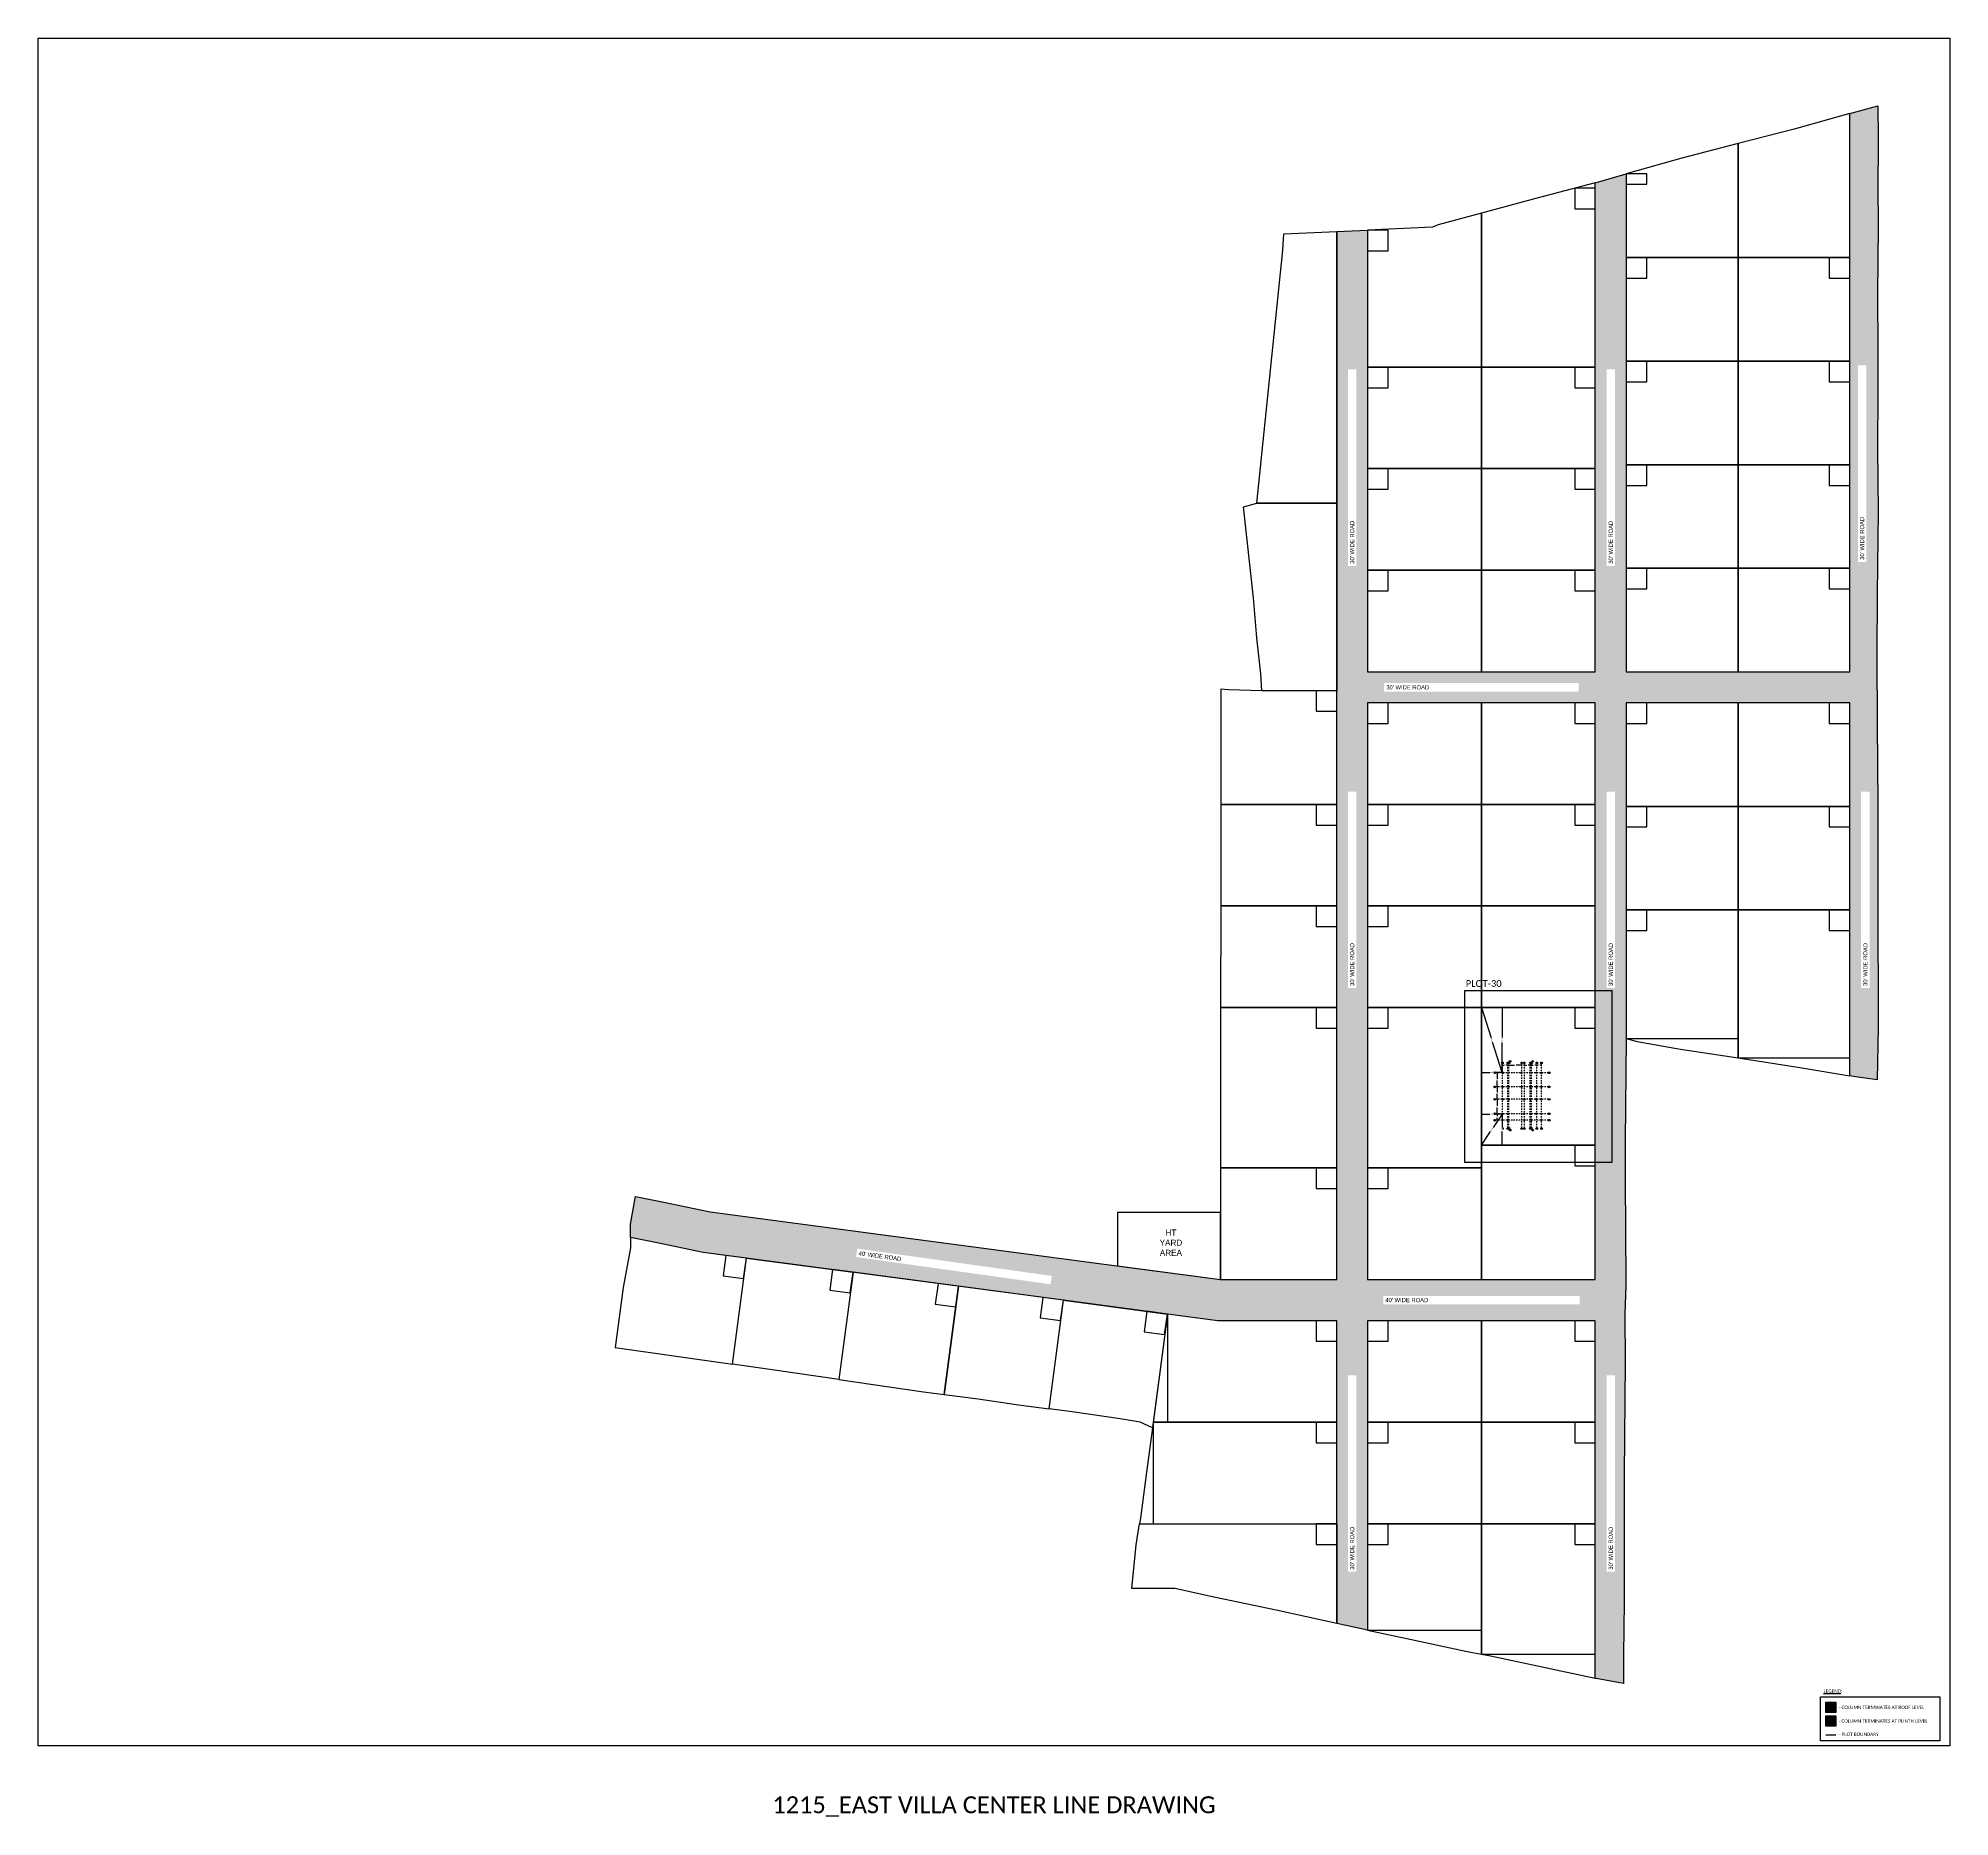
# Model space of a CAD drawing. Header units: millimetres. Extents: x -176651 to 388869, y -39409 to 486614.
import ezdxf

# ---------------------------------------------------------------- set-up
doc = ezdxf.new("R2010")
doc.units = ezdxf.units.MM
doc.header["$LTSCALE"] = 150
doc.linetypes.add('3BHK-W(SB)$0$HIDDEN', pattern=[0.375, 0.25, -0.125])
doc.linetypes.add('DASHDOTX2', pattern=[50.8, 25.4, -12.7, 0, -12.7])
for name, color, linetype in [('ad-Column', 3, 'Continuous'), ('ad-Column Hatch', 125, 'Continuous'), ('ad-Grid', 8, 'DASHDOTX2'), ('ad-Parking', 2, 'Continuous'), ('ad-RCC', 3, 'Continuous'), ('ad-RCC Hatch', 125, 'Continuous'), ('ad-Road', 8, 'Continuous'), ('ad-Road Hatch', 8, 'Continuous'), ('ad-Text', 7, 'Continuous'), ('ad-Text main', 7, 'Continuous')]:
    doc.layers.add(name, color=color, linetype=linetype)
doc.layers.add('ad-Dimension', color=5, linetype='Continuous', true_color=0x0000ff)
doc.layers.add('ad-Plot Boundary', color=6, linetype='Continuous', true_color=0xff00ff)
doc.layers.add('ad-Grid Dimension', color=6, linetype='Continuous', lineweight=0, true_color=0xff00ff)
doc.styles.add('MtX_Century_Gothic', font='GOTHIC.TTF')
doc.styles.get("Standard").update_dxf_attribs({"font": 'calibril.ttf'})
doc.dimstyles.new('A-75-DIM-INT (Framing)', dxfattribs={"dimscale": 100, "dimtxt": 1.6, "dimasz": 1, "dimexe": 1, "dimexo": 1, "dimgap": 0.5, "dimtad": 0, "dimdec": 0, "dimdsep": 46, "dimtxsty": 'Standard', "dimblk": 'ARCHTICK', "dimcen": 0.025, "dimclrd": 5, "dimclre": 5, "dimclrt": 256, "dimazin": 2, "dimtfac": 1, "dimtdec": 0, "dimtmove": 1, "dimatfit": 0, "dimldrblk": 'ARCHTICK', "dimfxl": 1, "dimfxlon": 1, "dimtfill": 1, "dimtolj": 1, "dimtzin": 0, "dimarcsym": 0})

# ---------------------------------------------------------------- blocks, each defined once
blk = doc.blocks.new('A$C4fb60e89')
at = {"layer": 'ad-Road Hatch', "ltscale": 5, "transparency": 33554687}
h = blk.add_hatch(dxfattribs=at)
h.set_pattern_fill('AR-HBONE', color=256, scale=15)
h.set_pattern_definition([(45, (-193247.7, -428758.8), (0, 2155.2615), [4572, -1524]), (135, (-192170.1, -427681.1), (2e-13, 2155.2615), [4572, -1524])])
h.paths.add_polyline_path([(175594, -250241), (169178, -249341), (167473, -249057), (167473, -138694), (101313, -138694), (101313, -199954), (101308, -237995), (101040, -268291), (101008, -280968), (101066, -293684), (101243, -311127), (100910, -319344), (100949, -333937), (100669, -366960), (100727, -390983), (100669, -404586), (100538, -420418), (100467, -428759), (92426, -427265), (92163, -427209), (92163, -321454), (24803, -321454), (24803, -412961), (15653, -411029), (15654, -321452), (-19535, -321452), (-34427, -319477), (-65207, -315395), (-171770, -301268), (-185854, -298333), (-193248, -296832), (-193244, -292908), (-191914, -285219), (-191839, -284679), (-183397, -286393), (-169723, -289243), (-53141, -304698), (-18730, -309262), (15653, -309262), (15653, 703), (24803, 1115), (24803, -129544), (92163, -129544), (92163, 15133), (101313, 17713), (101313, -129544), (167473, -129544), (167473, 35552), (175738, 37855), (175849, 28595), (175836, 25947), (175777, 14040), (175855, 2316), (175660, -18036), (175731, -34039), (175718, -46839), (175673, -63402), (175816, -82072), (175542, -106356), (175490, -124641), (175575, -145019), (175731, -168892), (175797, -181269), (175797, -192667), (175744, -208200), (175829, -223277), (175888, -234871)])
h.paths.add_polyline_path([(24803, -309264), (92163, -309264), (92163, -138694), (24803, -138694)], flags=16)
at = {"layer": 'ad-Road', "ltscale": 5}
for points in [[(175594, -250241), (169178, -249341), (167473, -249057), (167473, -138694), (101313, -138694), (101313, -199954), (101308, -237995), (101040, -268291), (101008, -280968), (101066, -293684), (101243, -311127), (100910, -319344), (100949, -333937), (100669, -366960), (100727, -390983), (100669, -404586), (100538, -420418), (100467, -428759), (92426, -427265), (92163, -427209), (92163, -321454), (24803, -321454), (24803, -412961), (15653, -411029), (15654, -321452), (-19535, -321452), (-34427, -319477), (-65207, -315395), (-171770, -301268), (-185854, -298333), (-193248, -296832), (-193244, -292908), (-191914, -285219), (-191839, -284679), (-183397, -286393), (-169723, -289243), (-53141, -304698), (-18730, -309262), (15653, -309262), (15653, 703), (24803, 1115), (24803, -129544), (92163, -129544), (92163, 15133), (101313, 17713), (101313, -129544), (167473, -129544), (167473, 35552), (175738, 37855), (175849, 28595), (175836, 25947), (175777, 14040), (175855, 2316), (175660, -18036), (175731, -34039), (175718, -46839), (175673, -63402), (175816, -82072), (175542, -106356), (175490, -124641), (175575, -145019), (175731, -168892), (175797, -181269), (175797, -192667), (175744, -208200), (175829, -223277), (175888, -234871)], [(24803, -309264), (92163, -309264), (92163, -138694), (24803, -138694)]]:
    blk.add_lwpolyline(points, close=True, dxfattribs=at)
at = {"layer": 'ad-Text', "linetype": 'Continuous', "char_height": 1250, "width": 56881.51, "attachment_point": 5, "style": 'MtX_Century_Gothic', "bg_fill": 3, "box_fill_scale": 1.5, "bg_fill_color": 257, "bg_fill_transparency": 0}
for s, insert, rotation in [("\\pxqd;30' WIDE ROAD", (171095, -67965), 90), ("\\pxqd;30' WIDE ROAD", (20228, -69124), 90), ("\\pxqd;30' WIDE ROAD", (96738, -69124), 90), ("\\pxqd;30' WIDE ROAD", (20228, -194004), 90), ("\\pxqd;30' WIDE ROAD", (96738, -194004), 90), ("\\pxqd;30' WIDE ROAD", (172048, -194004), 90), ("\\pxqd;40' WIDE ROAD", (-97589, -305418), 352.01854), ("\\pxqd;30' WIDE ROAD", (20228, -366657), 90), ("\\pxqd;30' WIDE ROAD", (96738, -366657), 90)]:
    blk.add_mtext(s, dxfattribs=dict(at, insert=insert, rotation=rotation))
at = {"layer": 'ad-Text', "linetype": 'Continuous', "char_height": 1250, "attachment_point": 5, "style": 'MtX_Century_Gothic', "bg_fill": 3, "box_fill_scale": 1.5, "bg_fill_color": 257, "bg_fill_transparency": 0}
for s, insert, width in [("\\pxqd;30' WIDE ROAD", (58483, -134119), 56347.04), ("\\pxqd;40' WIDE ROAD", (58483, -315359), 56881.51)]:
    blk.add_mtext(s, dxfattribs=dict(at, insert=insert, width=width))
blk = doc.blocks.new('zw$E7CA')
at = {"layer": 'ad-Plot Boundary'}
blk.add_lwpolyline([(0, 0), (33680, 0), (33680, 30050), (0, 30050)], close=True, dxfattribs=at)
blk = doc.blocks.new('A$Cde044142')
at = {"layer": 'ad-Plot Boundary'}
blk.add_lwpolyline([(0, 0), (33080, 0), (33080, 30630), (0, 30630)], close=True, dxfattribs=at)
blk = doc.blocks.new('zw$A88E')
at = {"layer": 'ad-Plot Boundary'}
for points in [[(-41344, -44879), (-8264, -44879), (-8264, -2303), (-24763, -6893), (-41344, -11156)], [(-74424, -44879), (-41344, -44879), (-41344, -11156), (-58017, -15481), (-74424, -20142)], [(-117254, -77249), (-83574, -77249), (-83574, -22722), (-101518, -27538), (-117254, -31739)], [(-150934, -77249), (-117254, -77249), (-117254, -31739), (-130021, -35213), (-131749, -35878), (-150934, -36740)], [(-175738, -37855), (-160084, -37152), (-160084, -117526), (-183704, -117526), (-176003, -42663)], [(-160084, -117526), (-160084, -172968), (-182261, -172968), (-182497, -167947), (-183679, -157369), (-184730, -145524), (-187633, -118612), (-183704, -117526)], [(-74430, -275850), (-71144, -276750), (-58408, -278973), (-41344, -281589), (-41344, -237809), (-74424, -237809)], [(-41344, -281589), (-23704, -284340), (-8264, -286912), (-8264, -237809), (-41344, -237809)], [(-150934, -314069), (-117254, -314069), (-117254, -266699), (-150934, -266699)], [(-117254, -307369), (-83574, -307369), (-83574, -266699), (-117254, -266699)], [(-117254, -347119), (-83574, -347119), (-83574, -307369), (-117254, -307369)], [(-150934, -347119), (-117254, -347119), (-117254, -314069), (-150934, -314069)]]:
    blk.add_lwpolyline(points, close=True, dxfattribs=at)
at = {"layer": 'ad-Plot Boundary', "ltscale": 5}
for points in [[(-194368, -206599), (-160084, -206599), (-160084, -172968), (-182261, -172968), (-192062, -172721), (-194342, -172551)], [(-194389, -236649), (-160084, -236649), (-160084, -206599), (-194368, -206599)], [(-194411, -266699), (-160084, -266699), (-160084, -236649), (-194389, -236649)], [(-194444, -314067), (-160084, -314067), (-160084, -266699), (-194411, -266699)], [(-194468, -347117), (-160084, -347117), (-160084, -314067), (-194444, -314067)], [(-368986, -334687), (-368989, -337740), (-371134, -349465), (-373560, -367195), (-338868, -372204), (-334720, -340818), (-347508, -339123), (-361592, -336188), (-368986, -334687)], [(-334720, -340818), (-303171, -345001), (-307365, -376729), (-327072, -373827), (-338868, -372204)], [(-303171, -345001), (-307365, -376729), (-282292, -380322), (-276202, -381127), (-271974, -349136)], [(-276202, -381127), (-266173, -382428), (-254226, -384169), (-245192, -385377), (-240945, -353250), (-271974, -349136)], [(-214624, -390951), (-218257, -389327), (-224158, -388291), (-238328, -386295), (-245192, -385377), (-240945, -353250), (-210179, -357330)], [(-214414, -389359), (-160084, -389359), (-160084, -359309), (-195260, -359309), (-210179, -357330)], [(-218432, -419409), (-160084, -419409), (-160084, -389359), (-214414, -389359), (-214624, -390951), (-215394, -396770), (-216370, -404153), (-218165, -417733)], [(-218432, -419409), (-160084, -419409), (-160084, -448884), (-177957, -444906), (-195916, -441169), (-207921, -438489), (-220734, -438489), (-219411, -425564)], [(-150934, -450816), (-139301, -453272), (-121446, -457132), (-117254, -457945), (-117254, -419409), (-150934, -419409)], [(-117254, -457945), (-114586, -458463), (-100664, -461423), (-83574, -465065), (-83574, -419409), (-117254, -419409)]]:
    blk.add_lwpolyline(points, close=True, dxfattribs=at)
for name, p in [('A$Cde044142', (-74424, -75509)), ('A$Cde044142', (-41344, -75509)), ('zw$E7CA', (-150934, -107299)), ('zw$E7CA', (-117254, -107299)), ('A$Cde044142', (-74424, -106139)), ('A$Cde044142', (-41344, -106139)), ('zw$E7CA', (-150934, -137349)), ('zw$E7CA', (-117254, -137349)), ('A$Cde044142', (-74424, -136769)), ('A$Cde044142', (-41344, -136769)), ('zw$E7CA', (-150934, -167399)), ('zw$E7CA', (-117254, -167399)), ('A$Cde044142', (-74424, -167399)), ('A$Cde044142', (-41344, -167399)), ('zw$E7CA', (-150934, -206599)), ('zw$E7CA', (-117254, -206599)), ('A$Cde044142', (-74424, -207179)), ('A$Cde044142', (-41344, -207179)), ('zw$E7CA', (-150934, -236649)), ('zw$E7CA', (-117254, -236649)), ('A$Cde044142', (-74424, -237809)), ('A$Cde044142', (-41344, -237809)), ('zw$E7CA', (-150934, -266699)), ('zw$E7CA', (-117254, -266699)), ('zw$E7CA', (-150934, -389359)), ('zw$E7CA', (-117254, -389359)), ('zw$E7CA', (-150934, -419409)), ('zw$E7CA', (-117254, -419409))]:
    blk.add_blockref(name, p, dxfattribs=at)
blk = doc.blocks.new('zw$944D')
at = {"layer": 'ad-Parking', "ltscale": 5}
blk.add_lwpolyline([(0, 0), (6100, 0), (6100, 6100), (0, 6100)], close=True, dxfattribs=at)
blk = doc.blocks.new('zw$2786')
at = {"layer": 'ad-Parking', "ltscale": 5}
blk.add_lwpolyline([(113209, 95420), (119309, 95420), (119309, 98470), (113209, 98470)], close=True, dxfattribs=at)
for p in [(97959, 88153), (36699, 75772), (113209, 67633), (173269, 67633), (36699, 35263), (97959, 35263), (113209, 37003), (173269, 37003), (36699, 5213), (97959, 5213), (113209, 6373), (173269, 6373), (36699, -24837), (97959, -24837), (113209, -24257), (173269, -24257), (21449, -60456), (36699, -64037), (97959, -64037), (113209, -64037), (173269, -64037), (21449, -94087), (36699, -94087), (97959, -94087), (113209, -94667), (173269, -94667), (21449, -124137), (36699, -124137), (113209, -125297), (173269, -125297), (21448, -154187), (36699, -154187), (97959, -154187), (97959, -194857), (21448, -201555), (36699, -201557), (21449, -246797), (36699, -246797), (97959, -246797), (21449, -276847), (36699, -276847), (97959, -276847), (21449, -306897), (36699, -306897), (97959, -306897)]:
    blk.add_blockref('zw$944D', p, dxfattribs=at)
at = {"layer": 'ad-Parking', "ltscale": 5, "rotation": 352.3389705330779}
for p in [(-153946, -227439), (-122397, -231621), (-91200, -235757), (-60171, -239870), (-29405, -243950)]:
    blk.add_blockref('zw$944D', p, dxfattribs=at)
blk = doc.blocks.new('zw$1D4B')
at = {"ltscale": 5}
for points in [[(113203, -157238), (146289, -157238)], [(146289, -162977), (179369, -162977)], [(-22532, -238720), (-22532, -270747)], [(-26781, -270747), (-26781, -300797)], [(36699, -332204), (70379, -332207)], [(70379, -339333), (104059, -339333)]]:
    blk.add_lwpolyline(points, dxfattribs=at)
blk = doc.blocks.new("Plot's Boundary")
at = {"layer": 'ad-Road', "ltscale": 5}
blk.add_blockref('A$C4fb60e89', (191839, 428759), dxfattribs=at)
at = {"ltscale": 5}
blk.add_lwpolyline([(173123, 139322), (142643, 139322), (142643, 123538), (173109, 119497)], close=True, dxfattribs=at)
blk.add_blockref('zw$1D4B', (179944, 348002), dxfattribs=at)
at = {"layer": 'ad-Parking', "ltscale": 5}
blk.add_blockref('zw$2786', (179944, 348002), dxfattribs=at)
at = {"layer": 'ad-Plot Boundary', "ltscale": 5}
blk.add_blockref('zw$A88E', (367577, 466614), dxfattribs=at)
at = {"layer": 'ad-Text', "linetype": 'Continuous', "insert": (158456, 130382), "char_height": 1800, "width": 10232.33, "attachment_point": 5, "style": 'MtX_Century_Gothic', "bg_fill": 3, "box_fill_scale": 1.5, "bg_fill_color": 257, "bg_fill_transparency": 0}
blk.add_mtext('HT YARD AREA', dxfattribs=at)
blk = doc.blocks.new('_ArchTick')
at = {"color": 0, "linetype": 'ByBlock', "const_width": 0.15}
blk.add_lwpolyline([(-0.5, -0.5), (0.5, 0.5)], dxfattribs=at)
blk = doc.blocks.new('*D33')
at = {"layer": 'ad-Grid Dimension', "lineweight": -2}
for p, q in [((115, 14105), (115, 14547)), ((115, 14467), (669, 14467)), ((1685, 14467), (1131, 14467)), ((1685, 14235), (1685, 14547))]:
    blk.add_line(p, q, dxfattribs=at)
at = {"layer": 'ad-Grid Dimension', "lineweight": -2, "xscale": 80, "yscale": 80, "zscale": 80, "rotation": 180}
blk.add_blockref('_ArchTick', (115, 14467), dxfattribs=at)
at = {"layer": 'ad-Grid Dimension', "lineweight": -2, "xscale": 80, "yscale": 80, "zscale": 80}
blk.add_blockref('_ArchTick', (1685, 14467), dxfattribs=at)
at = {"layer": 'ad-Grid Dimension', "insert": (900, 14467), "char_height": 128, "attachment_point": 5, "bg_fill": 3, "box_fill_scale": 1.1, "bg_fill_color": 257, "bg_fill_transparency": 0}
blk.add_mtext('\\A1;1570', dxfattribs=at)
at = {"layer": 'Defpoints', "color": 0}
for p in [(115, 14025), (1685, 14467), (1685, 14155)]:
    blk.add_point(p, dxfattribs=at)
blk = doc.blocks.new('*D34')
at = {"layer": 'ad-Grid Dimension', "lineweight": -2}
for p, q in [((1685, 14235), (1685, 14547)), ((1685, 14467), (2025, 14467)), ((1857, 14720), (1855, 14467)), ((1937, 14720), (1857, 14720)), ((2025, 14235), (2025, 14547))]:
    blk.add_line(p, q, dxfattribs=at)
at = {"layer": 'ad-Grid Dimension', "lineweight": -2, "xscale": 80, "yscale": 80, "zscale": 80, "rotation": 180}
blk.add_blockref('_ArchTick', (1685, 14467), dxfattribs=at)
at = {"layer": 'ad-Grid Dimension', "lineweight": -2, "xscale": 80, "yscale": 80, "zscale": 80}
blk.add_blockref('_ArchTick', (2025, 14467), dxfattribs=at)
at = {"layer": 'ad-Grid Dimension', "insert": (2121, 14720), "char_height": 128, "attachment_point": 5, "bg_fill": 3, "box_fill_scale": 1.1, "bg_fill_color": 257, "bg_fill_transparency": 0}
blk.add_mtext('\\A1;340', dxfattribs=at)
at = {"layer": 'Defpoints', "color": 0}
for p in [(1685, 14155), (2025, 14467), (2025, 14155)]:
    blk.add_point(p, dxfattribs=at)
blk = doc.blocks.new('*D35')
at = {"layer": 'ad-Grid Dimension', "lineweight": -2}
for p, q in [((2025, 14235), (2025, 14547)), ((2025, 14467), (3680, 14467)), ((5800, 14467), (4145, 14467)), ((5800, 14235), (5800, 14547))]:
    blk.add_line(p, q, dxfattribs=at)
at = {"layer": 'ad-Grid Dimension', "lineweight": -2, "xscale": 80, "yscale": 80, "zscale": 80, "rotation": 180}
blk.add_blockref('_ArchTick', (2025, 14467), dxfattribs=at)
at = {"layer": 'ad-Grid Dimension', "lineweight": -2, "xscale": 80, "yscale": 80, "zscale": 80}
blk.add_blockref('_ArchTick', (5800, 14467), dxfattribs=at)
at = {"layer": 'ad-Grid Dimension', "insert": (3913, 14467), "char_height": 128, "attachment_point": 5, "bg_fill": 3, "box_fill_scale": 1.1, "bg_fill_color": 257, "bg_fill_transparency": 0}
blk.add_mtext('\\A1;3775', dxfattribs=at)
at = {"layer": 'Defpoints', "color": 0}
for p in [(2025, 14155), (5800, 14467), (5800, 14155)]:
    blk.add_point(p, dxfattribs=at)
blk = doc.blocks.new('*D36')
at = {"layer": 'ad-Grid Dimension', "lineweight": -2}
for p, q in [((5800, 14235), (5800, 14547)), ((5800, 14467), (6011, 14467)), ((6590, 14467), (6379, 14467)), ((6590, 14235), (6590, 14547))]:
    blk.add_line(p, q, dxfattribs=at)
at = {"layer": 'ad-Grid Dimension', "lineweight": -2, "xscale": 80, "yscale": 80, "zscale": 80, "rotation": 180}
blk.add_blockref('_ArchTick', (5800, 14467), dxfattribs=at)
at = {"layer": 'ad-Grid Dimension', "lineweight": -2, "xscale": 80, "yscale": 80, "zscale": 80}
blk.add_blockref('_ArchTick', (6590, 14467), dxfattribs=at)
at = {"layer": 'ad-Grid Dimension', "insert": (6195, 14467), "char_height": 128, "attachment_point": 5, "bg_fill": 3, "box_fill_scale": 1.1, "bg_fill_color": 257, "bg_fill_transparency": 0}
blk.add_mtext('\\A1;790', dxfattribs=at)
at = {"layer": 'Defpoints', "color": 0}
for p in [(5800, 14155), (6590, 14467), (6590, 14155)]:
    blk.add_point(p, dxfattribs=at)
blk = doc.blocks.new('*D37')
at = {"layer": 'ad-Grid Dimension', "lineweight": -2}
for p, q in [((6590, 14235), (6590, 14547)), ((6590, 14467), (7239, 14467)), ((8345, 14467), (7696, 14467)), ((8345, 14235), (8345, 14547))]:
    blk.add_line(p, q, dxfattribs=at)
at = {"layer": 'ad-Grid Dimension', "lineweight": -2, "xscale": 80, "yscale": 80, "zscale": 80, "rotation": 180}
blk.add_blockref('_ArchTick', (6590, 14467), dxfattribs=at)
at = {"layer": 'ad-Grid Dimension', "lineweight": -2, "xscale": 80, "yscale": 80, "zscale": 80}
blk.add_blockref('_ArchTick', (8345, 14467), dxfattribs=at)
at = {"layer": 'ad-Grid Dimension', "insert": (7468, 14467), "char_height": 128, "attachment_point": 5, "bg_fill": 3, "box_fill_scale": 1.1, "bg_fill_color": 257, "bg_fill_transparency": 0}
blk.add_mtext('\\A1;1755', dxfattribs=at)
at = {"layer": 'Defpoints', "color": 0}
for p in [(6590, 14155), (8345, 14467), (8345, 14155)]:
    blk.add_point(p, dxfattribs=at)
blk = doc.blocks.new('*D38')
at = {"layer": 'ad-Grid Dimension', "lineweight": -2}
for p, q in [((8690, 14235), (8690, 14547)), ((8690, 14467), (9244, 14467)), ((10260, 14467), (9706, 14467)), ((10260, 14235), (10260, 14547))]:
    blk.add_line(p, q, dxfattribs=at)
at = {"layer": 'ad-Grid Dimension', "lineweight": -2, "xscale": 80, "yscale": 80, "zscale": 80, "rotation": 180}
blk.add_blockref('_ArchTick', (8690, 14467), dxfattribs=at)
at = {"layer": 'ad-Grid Dimension', "lineweight": -2, "xscale": 80, "yscale": 80, "zscale": 80}
blk.add_blockref('_ArchTick', (10260, 14467), dxfattribs=at)
at = {"layer": 'ad-Grid Dimension', "insert": (9475, 14467), "char_height": 128, "attachment_point": 5, "bg_fill": 3, "box_fill_scale": 1.1, "bg_fill_color": 257, "bg_fill_transparency": 0}
blk.add_mtext('\\A1;1570', dxfattribs=at)
at = {"layer": 'Defpoints', "color": 0}
for p in [(8690, 14155), (10260, 14467), (10260, 14155)]:
    blk.add_point(p, dxfattribs=at)
blk = doc.blocks.new('*D39')
at = {"layer": 'ad-Grid Dimension', "lineweight": -2}
for p, q in [((-1202, 12240), (-1530, 12240)), ((-1450, 12240), (-1450, 10388)), ((-1202, 8060), (-1530, 8060)), ((-1450, 8060), (-1450, 9912))]:
    blk.add_line(p, q, dxfattribs=at)
at = {"layer": 'ad-Grid Dimension', "lineweight": -2, "xscale": 80, "yscale": 80, "zscale": 80}
for p, rotation in [((-1450, 12240), 90), ((-1450, 8060), 270)]:
    blk.add_blockref('_ArchTick', p, dxfattribs=dict(at, rotation=rotation))
at = {"layer": 'ad-Grid Dimension', "insert": (-1450, 10150), "char_height": 128, "attachment_point": 5, "rotation": 90, "bg_fill": 3, "box_fill_scale": 1.1, "bg_fill_color": 257, "bg_fill_transparency": 0}
blk.add_mtext('\\A1;4180', dxfattribs=at)
at = {"layer": 'Defpoints', "color": 0}
for p in [(-1122, 12240), (-1450, 8060), (-1122, 8060)]:
    blk.add_point(p, dxfattribs=at)
blk = doc.blocks.new('*D28')
at = {"layer": 'ad-Grid Dimension', "lineweight": -2}
for p, q in [((-1202, 8060), (-1530, 8060)), ((-1450, 8060), (-1450, 6460)), ((-1450, 4395), (-1450, 5995)), ((-1202, 4395), (-1530, 4395))]:
    blk.add_line(p, q, dxfattribs=at)
at = {"layer": 'ad-Grid Dimension', "lineweight": -2, "xscale": 80, "yscale": 80, "zscale": 80}
for p, rotation in [((-1450, 8060), 90), ((-1450, 4395), 270)]:
    blk.add_blockref('_ArchTick', p, dxfattribs=dict(at, rotation=rotation))
at = {"layer": 'ad-Grid Dimension', "insert": (-1450, 6227), "char_height": 128, "attachment_point": 5, "rotation": 90, "bg_fill": 3, "box_fill_scale": 1.1, "bg_fill_color": 257, "bg_fill_transparency": 0}
blk.add_mtext('\\A1;3665', dxfattribs=at)
at = {"layer": 'Defpoints', "color": 0}
for p in [(-1122, 8060), (-1450, 4395), (-1122, 4395)]:
    blk.add_point(p, dxfattribs=at)
blk = doc.blocks.new('*D29')
at = {"layer": 'ad-Grid Dimension', "lineweight": -2}
for p, q in [((-1202, 4395), (-1531, 4395)), ((-1451, 115), (-1531, 115)), ((-1451, 4395), (-1451, 2493)), ((-1451, 115), (-1451, 2017))]:
    blk.add_line(p, q, dxfattribs=at)
at = {"layer": 'ad-Grid Dimension', "lineweight": -2, "xscale": 80, "yscale": 80, "zscale": 80}
for p, rotation in [((-1451, 4395), 90), ((-1451, 115), 270)]:
    blk.add_blockref('_ArchTick', p, dxfattribs=dict(at, rotation=rotation))
at = {"layer": 'ad-Grid Dimension', "insert": (-1451, 2255), "char_height": 128, "attachment_point": 5, "rotation": 90, "bg_fill": 3, "box_fill_scale": 1.1, "bg_fill_color": 257, "bg_fill_transparency": 0}
blk.add_mtext('\\A1;4280', dxfattribs=at)
at = {"layer": 'Defpoints', "color": 0}
for p in [(-1451, 115), (-1371, 115), (-1122, 4395)]:
    blk.add_point(p, dxfattribs=at)
blk = doc.blocks.new('*D30')
at = {"layer": 'ad-Grid Dimension', "lineweight": -2}
for p, q in [((-1202, 115), (-1530, 115)), ((-1450, 115), (-1450, -609)), ((-1156, -1795), (-1530, -1795)), ((-1450, -1795), (-1450, -1071))]:
    blk.add_line(p, q, dxfattribs=at)
at = {"layer": 'ad-Grid Dimension', "lineweight": -2, "xscale": 80, "yscale": 80, "zscale": 80}
for p, rotation in [((-1450, 115), 90), ((-1450, -1795), 270)]:
    blk.add_blockref('_ArchTick', p, dxfattribs=dict(at, rotation=rotation))
at = {"layer": 'ad-Grid Dimension', "insert": (-1450, -840), "char_height": 128, "attachment_point": 5, "rotation": 90, "bg_fill": 3, "box_fill_scale": 1.1, "bg_fill_color": 257, "bg_fill_transparency": 0}
blk.add_mtext('\\A1;1910', dxfattribs=at)
at = {"layer": 'Defpoints', "color": 0}
for p in [(-1122, 115), (-1450, -1795), (-1076, -1795)]:
    blk.add_point(p, dxfattribs=at)
blk = doc.blocks.new('*D31')
at = {"layer": 'ad-Grid Dimension', "lineweight": -2}
for p, q in [((10260, 14235), (10260, 14547)), ((10260, 14467), (10739, 14467)), ((11680, 14467), (11201, 14467)), ((11680, 14235), (11680, 14547))]:
    blk.add_line(p, q, dxfattribs=at)
at = {"layer": 'ad-Grid Dimension', "lineweight": -2, "xscale": 80, "yscale": 80, "zscale": 80, "rotation": 180}
blk.add_blockref('_ArchTick', (10260, 14467), dxfattribs=at)
at = {"layer": 'ad-Grid Dimension', "lineweight": -2, "xscale": 80, "yscale": 80, "zscale": 80}
blk.add_blockref('_ArchTick', (11680, 14467), dxfattribs=at)
at = {"layer": 'ad-Grid Dimension', "insert": (10970, 14467), "char_height": 128, "attachment_point": 5, "bg_fill": 3, "box_fill_scale": 1.1, "bg_fill_color": 257, "bg_fill_transparency": 0}
blk.add_mtext('\\A1;1420', dxfattribs=at)
at = {"layer": 'Defpoints', "color": 0}
for p in [(10260, 14155), (11680, 14467), (11680, 14155)]:
    blk.add_point(p, dxfattribs=at)
blk = doc.blocks.new('*D32')
at = {"layer": 'ad-Grid Dimension', "lineweight": -2}
for p, q in [((8345, 14235), (8345, 14547)), ((8345, 14467), (8690, 14467)), ((8521, 14673), (8518, 14467)), ((8601, 14673), (8521, 14673)), ((8690, 14235), (8690, 14547))]:
    blk.add_line(p, q, dxfattribs=at)
at = {"layer": 'ad-Grid Dimension', "lineweight": -2, "xscale": 80, "yscale": 80, "zscale": 80, "rotation": 180}
blk.add_blockref('_ArchTick', (8345, 14467), dxfattribs=at)
at = {"layer": 'ad-Grid Dimension', "lineweight": -2, "xscale": 80, "yscale": 80, "zscale": 80}
blk.add_blockref('_ArchTick', (8690, 14467), dxfattribs=at)
at = {"layer": 'ad-Grid Dimension', "insert": (8782, 14673), "char_height": 128, "attachment_point": 5, "bg_fill": 3, "box_fill_scale": 1.1, "bg_fill_color": 257, "bg_fill_transparency": 0}
blk.add_mtext('\\A1;345', dxfattribs=at)
at = {"layer": 'Defpoints', "color": 0}
for p in [(8345, 14155), (8690, 14467), (8690, 14155)]:
    blk.add_point(p, dxfattribs=at)
blk = doc.blocks.new('A$C42b14ea2')
at = {"layer": 'ad-RCC Hatch', "transparency": 33554687}
h = blk.add_hatch(dxfattribs=at)
h.set_pattern_fill('ANSI31', color=256, scale=10)
h.set_pattern_definition([(45, (8643.536, 7380), (-22.45064, 22.45064), [])])
h.paths.add_polyline_path([(0, 0), (300, 0), (300, 300), (0, 300)])
at = {"layer": 'ad-RCC'}
blk.add_lwpolyline([(0, 0), (300, 0), (300, 300), (0, 300)], close=True, dxfattribs=at)
blk = doc.blocks.new('zw$6AA0')
at = {"layer": 'ad-Column Hatch', "transparency": 33554687}
h = blk.add_hatch(color=256, dxfattribs=at)
h.dxf.hatch_style = 1
h.paths.add_polyline_path([(0, -230), (380, -230), (380, 0), (0, 0)])
at = {"layer": 'ad-Column'}
blk.add_lwpolyline([(0, -230), (380, -230), (380, 0), (0, 0)], close=True, dxfattribs=at)
blk = doc.blocks.new('zw$C199')
at = {"layer": 'ad-Column Hatch', "transparency": 33554687}
h = blk.add_hatch(color=256, dxfattribs=at)
h.dxf.hatch_style = 1
h.paths.add_polyline_path([(0, 0), (230, 0), (230, 230), (0, 230)])
at = {"layer": 'ad-Column'}
blk.add_lwpolyline([(0, 0), (230, 0), (230, 230), (0, 230)], close=True, dxfattribs=at)
blk = doc.blocks.new('1215E_Columns')
at = {"xscale": -1, "rotation": 180.0000000000004}
for p in [(11495, 12355), (11495, 4510)]:
    blk.add_blockref('A$C42b14ea2', p, dxfattribs=at)
at = {"xscale": -1}
for p in [(11795, 7945), (1835, -1910), (6705, -1910), (8840, -1910), (11795, -1910)]:
    blk.add_blockref('A$C42b14ea2', p, dxfattribs=at)
at = {"layer": 'ad-Column'}
for name, p, rotation in [('zw$6AA0', (0, 12355), 359.9999999999994), ('zw$C199', (1910, 7945), 359.9999999999996), ('zw$C199', (8230, 7945), 359.9999999999996), ('zw$6AA0', (10375, 7945), 179.9999999999996), ('zw$C199', (1910, 4280), 359.9999999999996), ('zw$6AA0', (6705, 0), 179.9999999999996), ('zw$C199', (8230, 4280), 359.9999999999996), ('zw$6AA0', (10375, 4280), 179.9999999999996), ('zw$6AA0', (10375, 0), 179.9999999999996)]:
    blk.add_blockref(name, p, dxfattribs=dict(at, rotation=rotation))
blk.add_blockref('zw$6AA0', (5535, 12355), dxfattribs=at)
at = {"layer": 'ad-Column', "xscale": -1}
for p, rotation in [((10375, 12355), 359.9999999999996), ((0, 7945), 179.9999999999995), ((5915, 7945), 270), ((0, 4280), 179.9999999999995), ((0, 0), 179.9999999999995), ((6705, 4510), 359.9999999999996)]:
    blk.add_blockref('zw$6AA0', p, dxfattribs=dict(at, rotation=rotation))
blk = doc.blocks.new('*D13')
at = {"layer": 'ad-Dimension', "linetype": '3BHK-W(SB)$0$HIDDEN', "lineweight": -2}
for p, q in [((-16275, 31520), (-10175, 31520)), ((-10575, 12355), (-10575, 12355))]:
    blk.add_line(p, q, dxfattribs=at)
at = {"layer": 'ad-Dimension', "lineweight": -2}
for p, q in [((-10375, 31520), (-10375, 22636)), ((-10375, 12355), (-10375, 21239))]:
    blk.add_line(p, q, dxfattribs=at)
at = {"layer": 'Defpoints', "color": 0}
for p in [(-16475, 31520), (-10375, 31520), (-10375, 12355)]:
    blk.add_point(p, dxfattribs=at)
at = {"layer": 'ad-Dimension', "lineweight": -2, "xscale": 200, "yscale": 200, "zscale": 200}
for p, rotation in [((-10375, 31520), 90), ((-10375, 12355), 270)]:
    blk.add_blockref('_ArchTick', p, dxfattribs=dict(at, rotation=rotation))
at = {"layer": 'ad-Dimension', "insert": (-10375, 21937), "char_height": 320, "attachment_point": 5, "rotation": 90, "bg_fill": 3, "box_fill_scale": 1.1, "bg_fill_color": 257, "bg_fill_transparency": 0}
blk.add_mtext('\\A1;19165', dxfattribs=at)
blk = doc.blocks.new('*D14')
at = {"layer": 'ad-Dimension', "linetype": '3BHK-W(SB)$0$HIDDEN', "lineweight": -2}
for p, q in [((-16475, 13905), (-16475, 12155)), ((-10375, 12555), (-10375, 12555))]:
    blk.add_line(p, q, dxfattribs=at)
at = {"layer": 'ad-Dimension', "lineweight": -2}
for p, q in [((-16475, 12355), (-14012, 12355)), ((-10375, 12355), (-12838, 12355))]:
    blk.add_line(p, q, dxfattribs=at)
at = {"layer": 'ad-Dimension', "lineweight": -2, "xscale": 200, "yscale": 200, "zscale": 200, "rotation": 180}
blk.add_blockref('_ArchTick', (-16475, 12355), dxfattribs=at)
at = {"layer": 'ad-Dimension', "lineweight": -2, "xscale": 200, "yscale": 200, "zscale": 200}
blk.add_blockref('_ArchTick', (-10375, 12355), dxfattribs=at)
at = {"layer": 'ad-Dimension', "insert": (-13425, 12355), "char_height": 320, "attachment_point": 5, "bg_fill": 3, "box_fill_scale": 1.1, "bg_fill_color": 257, "bg_fill_transparency": 0}
blk.add_mtext('\\A1;6100', dxfattribs=at)
at = {"layer": 'Defpoints', "color": 0}
for p in [(-16475, 14105), (-16475, 12355), (-10375, 12355)]:
    blk.add_point(p, dxfattribs=at)
blk = doc.blocks.new('*D15')
at = {"layer": 'ad-Dimension', "linetype": '3BHK-W(SB)$0$HIDDEN', "lineweight": -2}
for p, q in [((-16666, 31459), (-16666, 31459)), ((-10566, 12294), (-10566, 12294))]:
    blk.add_line(p, q, dxfattribs=at)
at = {"layer": 'ad-Dimension', "lineweight": -2}
for p, q in [((-16475, 31520), (-13639, 22611)), ((-10375, 12355), (-13211, 21264))]:
    blk.add_line(p, q, dxfattribs=at)
at = {"layer": 'Defpoints', "color": 0}
for p in [(-16475, 31520), (-16475, 31520), (-10375, 12355)]:
    blk.add_point(p, dxfattribs=at)
at = {"layer": 'ad-Dimension', "lineweight": -2, "xscale": 200, "yscale": 200, "zscale": 200}
for p, rotation in [((-16475, 31520), 107.65567697351), ((-10375, 12355), 287.65567697351)]:
    blk.add_blockref('_ArchTick', p, dxfattribs=dict(at, rotation=rotation))
at = {"layer": 'ad-Dimension', "insert": (-13425, 21937), "char_height": 320, "attachment_point": 5, "rotation": 287.65568, "bg_fill": 3, "box_fill_scale": 1.1, "bg_fill_color": 257, "bg_fill_transparency": 0}
blk.add_mtext('\\A1;20112', dxfattribs=at)
blk = doc.blocks.new('*D16')
at = {"layer": 'ad-Dimension', "linetype": '3BHK-W(SB)$0$HIDDEN', "lineweight": -2}
for p, q in [((-10575, 0), (-10575, 0)), ((-16275, -9150), (-10175, -9150))]:
    blk.add_line(p, q, dxfattribs=at)
at = {"layer": 'ad-Dimension', "lineweight": -2}
for p, q in [((-10375, 0), (-10375, -3985)), ((-10375, -9150), (-10375, -5165))]:
    blk.add_line(p, q, dxfattribs=at)
at = {"layer": 'Defpoints', "color": 0}
for p in [(-10375, 0), (-16475, -9150), (-10375, -9150)]:
    blk.add_point(p, dxfattribs=at)
at = {"layer": 'ad-Dimension', "lineweight": -2, "xscale": 200, "yscale": 200, "zscale": 200}
for p, rotation in [((-10375, 0), 90), ((-10375, -9150), 270)]:
    blk.add_blockref('_ArchTick', p, dxfattribs=dict(at, rotation=rotation))
at = {"layer": 'ad-Dimension', "insert": (-10375, -4575), "char_height": 320, "attachment_point": 5, "rotation": 90, "bg_fill": 3, "box_fill_scale": 1.1, "bg_fill_color": 257, "bg_fill_transparency": 0}
blk.add_mtext('\\A1;9150', dxfattribs=at)
blk = doc.blocks.new('*D17')
at = {"layer": 'ad-Dimension', "linetype": '3BHK-W(SB)$0$HIDDEN', "lineweight": -2}
for p, q in [((-16475, -860), (-16475, 200)), ((-10375, 200), (-10375, 200))]:
    blk.add_line(p, q, dxfattribs=at)
at = {"layer": 'ad-Dimension', "lineweight": -2}
for p, q in [((-16475, 0), (-14012, 0)), ((-10375, 0), (-12838, 0))]:
    blk.add_line(p, q, dxfattribs=at)
at = {"layer": 'ad-Dimension', "lineweight": -2, "xscale": 200, "yscale": 200, "zscale": 200, "rotation": 180}
blk.add_blockref('_ArchTick', (-16475, 0), dxfattribs=at)
at = {"layer": 'ad-Dimension', "lineweight": -2, "xscale": 200, "yscale": 200, "zscale": 200}
blk.add_blockref('_ArchTick', (-10375, 0), dxfattribs=at)
at = {"layer": 'ad-Dimension', "insert": (-13425, 0), "char_height": 320, "attachment_point": 5, "bg_fill": 3, "box_fill_scale": 1.1, "bg_fill_color": 257, "bg_fill_transparency": 0}
blk.add_mtext('\\A1;6100', dxfattribs=at)
at = {"layer": 'Defpoints', "color": 0}
for p in [(-16475, 0), (-10375, 0), (-16475, -1060)]:
    blk.add_point(p, dxfattribs=at)
blk = doc.blocks.new('*D18')
at = {"layer": 'ad-Dimension', "lineweight": -2}
for p, q in [((-10375, 0), (-13035, -3990)), ((-16475, -9150), (-13815, -5160))]:
    blk.add_line(p, q, dxfattribs=at)
at = {"layer": 'ad-Dimension', "linetype": '3BHK-W(SB)$0$HIDDEN', "lineweight": -2}
for p, q in [((-10209, -111), (-10209, -111)), ((-16309, -9261), (-16309, -9261))]:
    blk.add_line(p, q, dxfattribs=at)
at = {"layer": 'Defpoints', "color": 0}
for p in [(-10375, 0), (-16475, -9150), (-16475, -9150)]:
    blk.add_point(p, dxfattribs=at)
at = {"layer": 'ad-Dimension', "lineweight": -2, "xscale": 200, "yscale": 200, "zscale": 200}
for p, rotation in [((-10375, 0), 56.30993247402081), ((-16475, -9150), 236.3099324740208)]:
    blk.add_blockref('_ArchTick', p, dxfattribs=dict(at, rotation=rotation))
at = {"layer": 'ad-Dimension', "insert": (-13425, -4575), "char_height": 320, "attachment_point": 5, "rotation": 56.30993, "bg_fill": 3, "box_fill_scale": 1.1, "bg_fill_color": 257, "bg_fill_transparency": 0}
blk.add_mtext('\\A1;10997', dxfattribs=at)
blk = doc.blocks.new('1215E_Grid')
at = {"layer": 'ad-Grid', "ltscale": 0.1}
for points in [[(115, -4020), (115, 14905)], [(5800, -4020), (5800, 14905)]]:
    blk.add_lwpolyline(points, dxfattribs=at)
at = {"layer": 'ad-Text main', "char_height": 250, "width": 227.385, "attachment_point": 5, "bg_fill": 2}
for s, insert in [('{\\fCalibri|b0|i0|c0|p34;1}', (128.5, 15159)), ('{\\fCalibri|b0|i0|c0|p34;4}', (5813.5, 15159)), ('{\\fCalibri|b0|i0|c0|p34;D}', (-2186.5, 8064)), ('{\\fCalibri|b0|i0|c0|p34;C}', (-2186.5, 4399)), ('{\\fCalibri|b0|i0|c0|p34;B}', (-2186.5, 119))]:
    blk.add_mtext(s, dxfattribs=dict(at, insert=insert))
at = {"layer": 'ad-Grid', "ltscale": 0.1}
for points in [[(1685, -4020), (1685, 14905)], [(6590, -4020), (6590, 14905)], [(13705, 8060), (-1950, 8060)], [(13705, 4395), (-1950, 4395)], [(13705, 115), (-1950, 115)]]:
    blk.add_lwpolyline(points, dxfattribs=at)
at = {"layer": 'ad-Text main', "insert": (-2186.5, 12244), "char_height": 250, "width": 227.385, "attachment_point": 5, "bg_fill": 2}
blk.add_mtext('{\\fCalibri|b0|i0|c0|p34;E}', dxfattribs=at)
at = {"layer": 'ad-Text main', "char_height": 250, "width": 227.385, "attachment_point": 5, "bg_fill": 2}
for s, insert in [('{\\fCalibri|b0|i0|c0|p34;2}', (1698.5, 15159)), ('{\\fCalibri|b0|i0|c0|p34;5}', (6603.5, 15159)), ('{\\fCalibri|b0|i0|c0|p34;A}', (-2186.5, -1791))]:
    blk.add_mtext(s, dxfattribs=dict(at, insert=insert))
at = {"layer": 'ad-Grid', "ltscale": 0.1}
for points in [[(2378.6, -4473.6), (2378.6, -4223.6), (2025, -4020), (2025, 14905), (2378.6, 15108.6), (2378.6, 15358.6)], [(8345, -4020), (8345, 14905)], [(13705, -1795), (-1950, -1795)]]:
    blk.add_lwpolyline(points, dxfattribs=at)
at = {"layer": 'ad-Text main', "char_height": 250, "width": 227.385, "attachment_point": 5, "bg_fill": 2}
for s, insert in [('{\\fCalibri|b0|i0|c0|p34;3}', (2392, 15612.6)), ('{\\fCalibri|b0|i0|c0|p34;6}', (8358.5, 15159)), ('{\\fCalibri|b0|i0|c0|p34;1}', (128.5, -4274)), ('{\\fCalibri|b0|i0|c0|p34;4}', (5813.5, -4274))]:
    blk.add_mtext(s, dxfattribs=dict(at, insert=insert))
at = {"layer": 'ad-Grid', "ltscale": 0.1}
blk.add_lwpolyline([(10260, -4020), (10260, 14905)], dxfattribs=at)
at = {"layer": 'ad-Text main', "char_height": 250, "width": 227.385, "attachment_point": 5, "bg_fill": 2}
for s, insert in [('{\\fCalibri|b0|i0|c0|p34;2}', (1698.5, -4274)), ('{\\fCalibri|b0|i0|c0|p34;5}', (6603.5, -4274))]:
    blk.add_mtext(s, dxfattribs=dict(at, insert=insert))
for s, insert in [('{\\fCalibri|b0|i0|c0|p34;8}', (10273.5, 15159)), ('{\\fCalibri|b0|i0|c0|p34;3}', (2392, -4727.6)), ('{\\fCalibri|b0|i0|c0|p34;6}', (8358.5, -4274))]:
    blk.add_mtext(s, dxfattribs=dict(at, insert=insert))
at = {"layer": 'ad-Grid', "ltscale": 0.1}
blk.add_lwpolyline([(11680, -4020), (11680, 14905)], dxfattribs=at)
at = {"layer": 'ad-Grid', "color": 7, "linetype": 'ByBlock'}
for centre in [(2378.6, -4723.6), (5800, -4270), (6590, -4270)]:
    blk.add_circle(centre, 250, dxfattribs=at)
at = {"layer": 'ad-Text main', "char_height": 250, "width": 227.385, "attachment_point": 5, "bg_fill": 2}
for s, insert in [('{\\fCalibri|b0|i0|c0|p34;9}', (11693.5, 15159)), ('{\\fCalibri|b0|i0|c0|p34;D}', (13941.5, 8064)), ('{\\fCalibri|b0|i0|c0|p34;C}', (13941.5, 4399)), ('{\\fCalibri|b0|i0|c0|p34;B}', (13941.5, 119)), ('{\\fCalibri|b0|i0|c0|p34;8}', (10273.5, -4274))]:
    blk.add_mtext(s, dxfattribs=dict(at, insert=insert))
at = {"layer": 'ad-Grid', "ltscale": 0.1}
blk.add_lwpolyline([(13705, 12240), (-1950, 12240)], dxfattribs=at)
at = {"layer": 'ad-Grid', "color": 7, "linetype": 'ByBlock'}
for centre in [(13955, 8060), (13955, 4395), (8345, -4270)]:
    blk.add_circle(centre, 250, dxfattribs=at)
at = {"layer": 'ad-Text main', "insert": (11693.5, -4274), "char_height": 250, "width": 227.385, "attachment_point": 5, "bg_fill": 2}
blk.add_mtext('{\\fCalibri|b0|i0|c0|p34;9}', dxfattribs=at)
at = {"layer": 'ad-Grid', "color": 7, "linetype": 'ByBlock'}
blk.add_circle((10260, -4270), 250, dxfattribs=at)
at = {"layer": 'ad-Text main', "char_height": 250, "width": 227.385, "attachment_point": 5, "bg_fill": 2}
for s, insert in [('{\\fCalibri|b0|i0|c0|p34;E}', (13941.5, 12244)), ('{\\fCalibri|b0|i0|c0|p34;A}', (13941.5, -1791))]:
    blk.add_mtext(s, dxfattribs=dict(at, insert=insert))
at = {"layer": 'ad-Grid Dimension'}
dim = blk.add_linear_dim(base=(1685, 14467), p1=(115, 14024.9), p2=(1685, 14154.5), dimstyle='A-75-DIM-INT (Framing)', override={"dimscale": 80, "dimblk": 'ArchTick', "dimclrd": 256, "dimclre": 256, "dimfxl": 10, "dimtfill": 1, "dimtfillclr": 0}, dxfattribs=at)
dim.commit()
dim.dimension.update_dxf_attribs({"geometry": '*D33', "text_midpoint": (900, 14467)})
at = {"layer": 'ad-Grid', "color": 7, "linetype": 'ByBlock'}
for centre in [(13955, 115), (11680, -4270), (13955, -1795)]:
    blk.add_circle(centre, 250, dxfattribs=at)
at = {"layer": 'ad-Grid Dimension'}
dim = blk.add_linear_dim(base=(2025, 14467.4), p1=(1685, 14154.5), p2=(2025, 14154.5), dimstyle='A-75-DIM-INT (Framing)', override={"dimscale": 80, "dimblk": 'ArchTick', "dimclrd": 256, "dimclre": 256, "dimfxl": 10, "dimtfill": 1, "dimtfillclr": 0}, dxfattribs=at)
dim.commit()
dim.dimension.update_dxf_attribs({"geometry": '*D34', "text_midpoint": (1976.9, 14719.6), "dimtype": 128})
dim = blk.add_linear_dim(base=(-1450, 8060), p1=(-1122, 12240), p2=(-1122, 8060), angle=90, dimstyle='A-75-DIM-INT (Framing)', override={"dimscale": 80, "dimblk": 'ArchTick', "dimclrd": 256, "dimclre": 256, "dimfxl": 10, "dimtfill": 1, "dimtfillclr": 0}, dxfattribs=at)
dim.commit()
dim.dimension.update_dxf_attribs({"geometry": '*D39', "text_midpoint": (-1450, 10150)})
dim = blk.add_linear_dim(base=(5800, 14467.4), p1=(2025, 14154.9), p2=(5800, 14154.9), dimstyle='A-75-DIM-INT (Framing)', override={"dimscale": 80, "dimblk": 'ArchTick', "dimclrd": 256, "dimclre": 256, "dimfxl": 10, "dimtfill": 1, "dimtfillclr": 0}, dxfattribs=at)
dim.commit()
dim.dimension.update_dxf_attribs({"geometry": '*D35', "text_midpoint": (3912.5, 14467.4)})
at = {"layer": 'ad-Grid', "color": 7, "linetype": 'ByBlock'}
for centre in [(-2200, 12240), (115, 15155), (1685, 15155), (2378.6, 15608.6)]:
    blk.add_circle(centre, 250, dxfattribs=at)
at = {"layer": 'ad-Grid Dimension'}
dim = blk.add_linear_dim(base=(6590, 14467), p1=(5800, 14154.9), p2=(6590, 14154.9), dimstyle='A-75-DIM-INT (Framing)', override={"dimscale": 80, "dimblk": 'ArchTick', "dimclrd": 256, "dimclre": 256, "dimfxl": 10, "dimtfill": 1, "dimtfillclr": 0}, dxfattribs=at)
dim.commit()
dim.dimension.update_dxf_attribs({"geometry": '*D36', "text_midpoint": (6195, 14467)})
dim = blk.add_linear_dim(base=(-1450, 4395), p1=(-1122, 8060), p2=(-1122, 4395), angle=90, dimstyle='A-75-DIM-INT (Framing)', override={"dimscale": 80, "dimblk": 'ArchTick', "dimclrd": 256, "dimclre": 256, "dimfxl": 10, "dimtfill": 1, "dimtfillclr": 0}, dxfattribs=at)
dim.commit()
dim.dimension.update_dxf_attribs({"geometry": '*D28', "text_midpoint": (-1450, 6227.5)})
at = {"layer": 'ad-Grid', "color": 7, "linetype": 'ByBlock'}
blk.add_circle((-2200, 8060), 250, dxfattribs=at)
at = {"layer": 'ad-Grid Dimension'}
dim = blk.add_linear_dim(base=(8345, 14467.4), p1=(6590, 14154.9), p2=(8345, 14154.9), dimstyle='A-75-DIM-INT (Framing)', override={"dimscale": 80, "dimblk": 'ArchTick', "dimclrd": 256, "dimclre": 256, "dimfxl": 10, "dimtfill": 1, "dimtfillclr": 0}, dxfattribs=at)
dim.commit()
dim.dimension.update_dxf_attribs({"geometry": '*D37', "text_midpoint": (7467.5, 14467.4)})
dim = blk.add_linear_dim(base=(-1451.5, 115), p1=(-1122, 4395), p2=(-1371, 115), angle=90, dimstyle='A-75-DIM-INT (Framing)', override={"dimscale": 80, "dimblk": 'ArchTick', "dimclrd": 256, "dimclre": 256, "dimfxl": 10, "dimtfill": 1, "dimtfillclr": 0}, dxfattribs=at)
dim.commit()
dim.dimension.update_dxf_attribs({"geometry": '*D29', "text_midpoint": (-1451.5, 2255)})
at = {"layer": 'ad-Grid', "color": 7, "linetype": 'ByBlock'}
blk.add_circle((-2200, 4395), 250, dxfattribs=at)
at = {"layer": 'ad-Grid Dimension'}
dim = blk.add_linear_dim(base=(10260, 14467.4), p1=(8690, 14154.9), p2=(10260, 14154.9), dimstyle='A-75-DIM-INT (Framing)', override={"dimscale": 80, "dimblk": 'ArchTick', "dimclrd": 256, "dimclre": 256, "dimfxl": 10, "dimtfill": 1, "dimtfillclr": 0}, dxfattribs=at)
dim.commit()
dim.dimension.update_dxf_attribs({"geometry": '*D38', "text_midpoint": (9475, 14467.4)})
dim = blk.add_linear_dim(base=(-1450, -1795), p1=(-1122, 115), p2=(-1075.7, -1795), angle=90, dimstyle='A-75-DIM-INT (Framing)', override={"dimscale": 80, "dimblk": 'ArchTick', "dimclrd": 256, "dimclre": 256, "dimfxl": 10, "dimtfill": 1, "dimtfillclr": 0}, dxfattribs=at)
dim.commit()
dim.dimension.update_dxf_attribs({"geometry": '*D30', "text_midpoint": (-1450, -840)})
at = {"layer": 'ad-Grid', "color": 7, "linetype": 'ByBlock'}
for centre in [(5800, 15155), (6590, 15155), (-2200, 115), (-2200, -1795), (115, -4270), (1685, -4270)]:
    blk.add_circle(centre, 250, dxfattribs=at)
at = {"layer": 'ad-Grid Dimension'}
dim = blk.add_linear_dim(base=(11680, 14467.4), p1=(10260, 14154.9), p2=(11680, 14154.9), dimstyle='A-75-DIM-INT (Framing)', override={"dimscale": 80, "dimblk": 'ArchTick', "dimclrd": 256, "dimclre": 256, "dimfxl": 10, "dimtfill": 1, "dimtfillclr": 0}, dxfattribs=at)
dim.commit()
dim.dimension.update_dxf_attribs({"geometry": '*D31', "text_midpoint": (10970, 14467.4)})
at = {"layer": 'ad-Grid', "ltscale": 0.1}
blk.add_lwpolyline([(9043.6, -4473.6), (9043.6, -4223.6), (8690, -4020), (8690, 14905), (9043.6, 15108.6), (9043.6, 15358.6)], dxfattribs=at)
at = {"layer": 'ad-Grid', "color": 7, "linetype": 'ByBlock'}
for centre in [(8345, 15155), (10260, 15155), (11680, 15155), (13955, 12240)]:
    blk.add_circle(centre, 250, dxfattribs=at)
at = {"layer": 'ad-Text main', "char_height": 250, "width": 227.385, "attachment_point": 5, "bg_fill": 2}
for insert in [(9057, 15612.6), (9057, -4727.6)]:
    blk.add_mtext('{\\fCalibri|b0|i0|c0|p34;7}', dxfattribs=dict(at, insert=insert))
at = {"layer": 'ad-Grid', "color": 7, "linetype": 'ByBlock'}
for centre in [(9043.6, 15608.6), (9043.6, -4723.6)]:
    blk.add_circle(centre, 250, dxfattribs=at)
at = {"layer": 'ad-Grid Dimension'}
dim = blk.add_linear_dim(base=(8690, 14467.4), p1=(8345, 14154.9), p2=(8690, 14154.9), dimstyle='A-75-DIM-INT (Framing)', override={"dimscale": 80, "dimblk": 'ArchTick', "dimclrd": 256, "dimclre": 256, "dimfxl": 10, "dimtfill": 1, "dimtfillclr": 0}, dxfattribs=at)
dim.commit()
dim.dimension.update_dxf_attribs({"geometry": '*D32', "text_midpoint": (8640.9, 14672.8), "dimtype": 128})
blk = doc.blocks.new('zw$B6B0')
at = {"layer": 'ad-Dimension'}
for base, p1, p2, picture, middle in [((-10375, 31520), (-10375, 12355), (-16475, 31520), '*D13', (-10375, 21937.5)), ((-10375, -9150), (-10375, 0), (-16475, -9150), '*D16', (-10375, -4575))]:
    dim = blk.add_linear_dim(base=base, p1=p1, p2=p2, angle=90, dimstyle='A-75-DIM-INT (Framing)', override={"dimscale": 200, "dimblk": 'ArchTick', "dimclrd": 256, "dimclre": 256, "dimfxl": 10, "dimtfill": 1, "dimtfillclr": 0}, dxfattribs=at)
    dim.commit()
    dim.dimension.update_dxf_attribs({"geometry": picture, "text_midpoint": middle})
for base, p1, p2, override, picture, middle in [((-16475, 12355), (-10375, 12355), (-16475, 14105), {"dimscale": 200, "dimclrd": 256, "dimclre": 256, "dimfxl": 10}, '*D14', (-13425, 12355)), ((-16475, 0), (-10375, 0), (-16475, -1060), {"dimscale": 200, "dimblk": 'ArchTick', "dimclrd": 256, "dimclre": 256, "dimfxl": 10, "dimtfill": 1, "dimtfillclr": 0}, '*D17', (-13425, 0))]:
    dim = blk.add_linear_dim(base=base, p1=p1, p2=p2, dimstyle='A-75-DIM-INT (Framing)', override=override, dxfattribs=at)
    dim.commit()
    dim.dimension.update_dxf_attribs({"geometry": picture, "text_midpoint": middle})
for p1, p2, picture, middle in [((-10375, 12355), (-16475, 31520), '*D15', (-13425, 21937.5)), ((-10375, 0), (-16475, -9150), '*D18', (-13425, -4575))]:
    dim = blk.add_aligned_dim(p1=p1, p2=p2, distance=0, dimstyle='A-75-DIM-INT (Framing)', override={"dimscale": 200, "dimblk": 'ArchTick', "dimclrd": 256, "dimclre": 256, "dimfxl": 10, "dimtfill": 1, "dimtfillclr": 0}, dxfattribs=at)
    dim.commit()
    dim.dimension.update_dxf_attribs({"geometry": picture, "text_midpoint": middle})

msp = doc.modelspace()

# ---------------------------------------------------------------- hatches: boundary and pattern name
at = {"layer": 'ad-Column Hatch', "transparency": 33554687}
h = msp.add_hatch(color=256, dxfattribs=at)
h.dxf.hatch_style = 1
h.paths.add_polyline_path([(352182, -5564), (355182, -5564), (355182, -8564), (352182, -8564)])
at = {"layer": 'ad-RCC Hatch', "transparency": 33554687}
h = msp.add_hatch(dxfattribs=at)
h.set_pattern_fill('ANSI31', color=256, scale=100, angle=90)
h.set_pattern_definition([(135, (352047.27, -28630.6), (-224.5064, -224.5064), [])])
h.paths.add_polyline_path([(352182, -9597), (355182, -9597), (355182, -12597), (352182, -12597)])

# ---------------------------------------------------------------- linework, layer by layer
at = {"ltscale": 5}
msp.add_lwpolyline([(-176651, 486614), (388869, 486614), (388869, -18386), (-176651, -18386)], close=True, dxfattribs=at)
msp.add_lwpolyline([(350668, -3904), (385975, -3904), (385975, -16987), (350668, -16987)], close=True)
at = {"layer": 'ad-Column'}
for points in [[(352182, -5564), (355182, -5564), (355182, -8564), (352182, -8564)], [(352182, -9597), (355182, -9597), (355182, -12597), (352182, -12597)]]:
    msp.add_lwpolyline(points, close=True, dxfattribs=at)
at = {"layer": 'ad-Plot Boundary'}
msp.add_lwpolyline([(352182, -15130), (355182, -15130)], dxfattribs=at)

# ---------------------------------------------------------------- texts
at = {"layer": 'ad-Text', "attachment_point": 5}
for s, insert, char_height, width in [('\\pxql,t25;{\\LLEGEND\\l:}', (354328, -2257), 1000, 5591.12), ('\\pxql,t25;{\\fCalibri Light|b0|i0|c0|p34;- COLUMN TERMINATES AT PLINTH LEVEL}', (370485, -11097), 1000, 28967.52), ('\\pxql,t25;{\\fCalibri Light|b0|i0|c0|p34;- COLUMN TERMINATES AT ROOF LEVEL}', (369981, -7064), 1000, 27887.27), ('\\pxql,t25;- PLOT BOUNDARY', (361918, -15010), 1000, 11762.19), ('\\pxt25;1215_EAST VILLA CENTER LINE DRAWING', (106109, -36386), 5000, 144861.91)]:
    msp.add_mtext(s, dxfattribs=dict(at, insert=insert, char_height=char_height, width=width))

# ---------------------------------------------------------------- next in the draw order: block references
msp.add_blockref("Plot's Boundary", (0, 0))

# ---------------------------------------------------------------- next in the draw order: linework, layer by layer
msp.add_lwpolyline([(245322, 154245), (289002, 154245), (289002, 204915), (245322, 204915)], close=True)

# ---------------------------------------------------------------- next in the draw order: texts
at = {"layer": 'ad-Text', "insert": (250982, 207027), "char_height": 2000, "width": 12782.23, "attachment_point": 5}
msp.add_mtext('\\pxt25;{\\fCalibri Light|b0|i0|c0|p34;PLOT-30}', dxfattribs=at)

# ---------------------------------------------------------------- next in the draw order: block references
msp.add_blockref('1215E_Grid', (256422, 168395))

# ---------------------------------------------------------------- next in the draw order: block references
msp.add_blockref('1215E_Columns', (256422, 168395))

# ---------------------------------------------------------------- next in the draw order: block references
msp.add_blockref('zw$B6B0', (266797, 168395))

doc.saveas('drawing.dxf')
